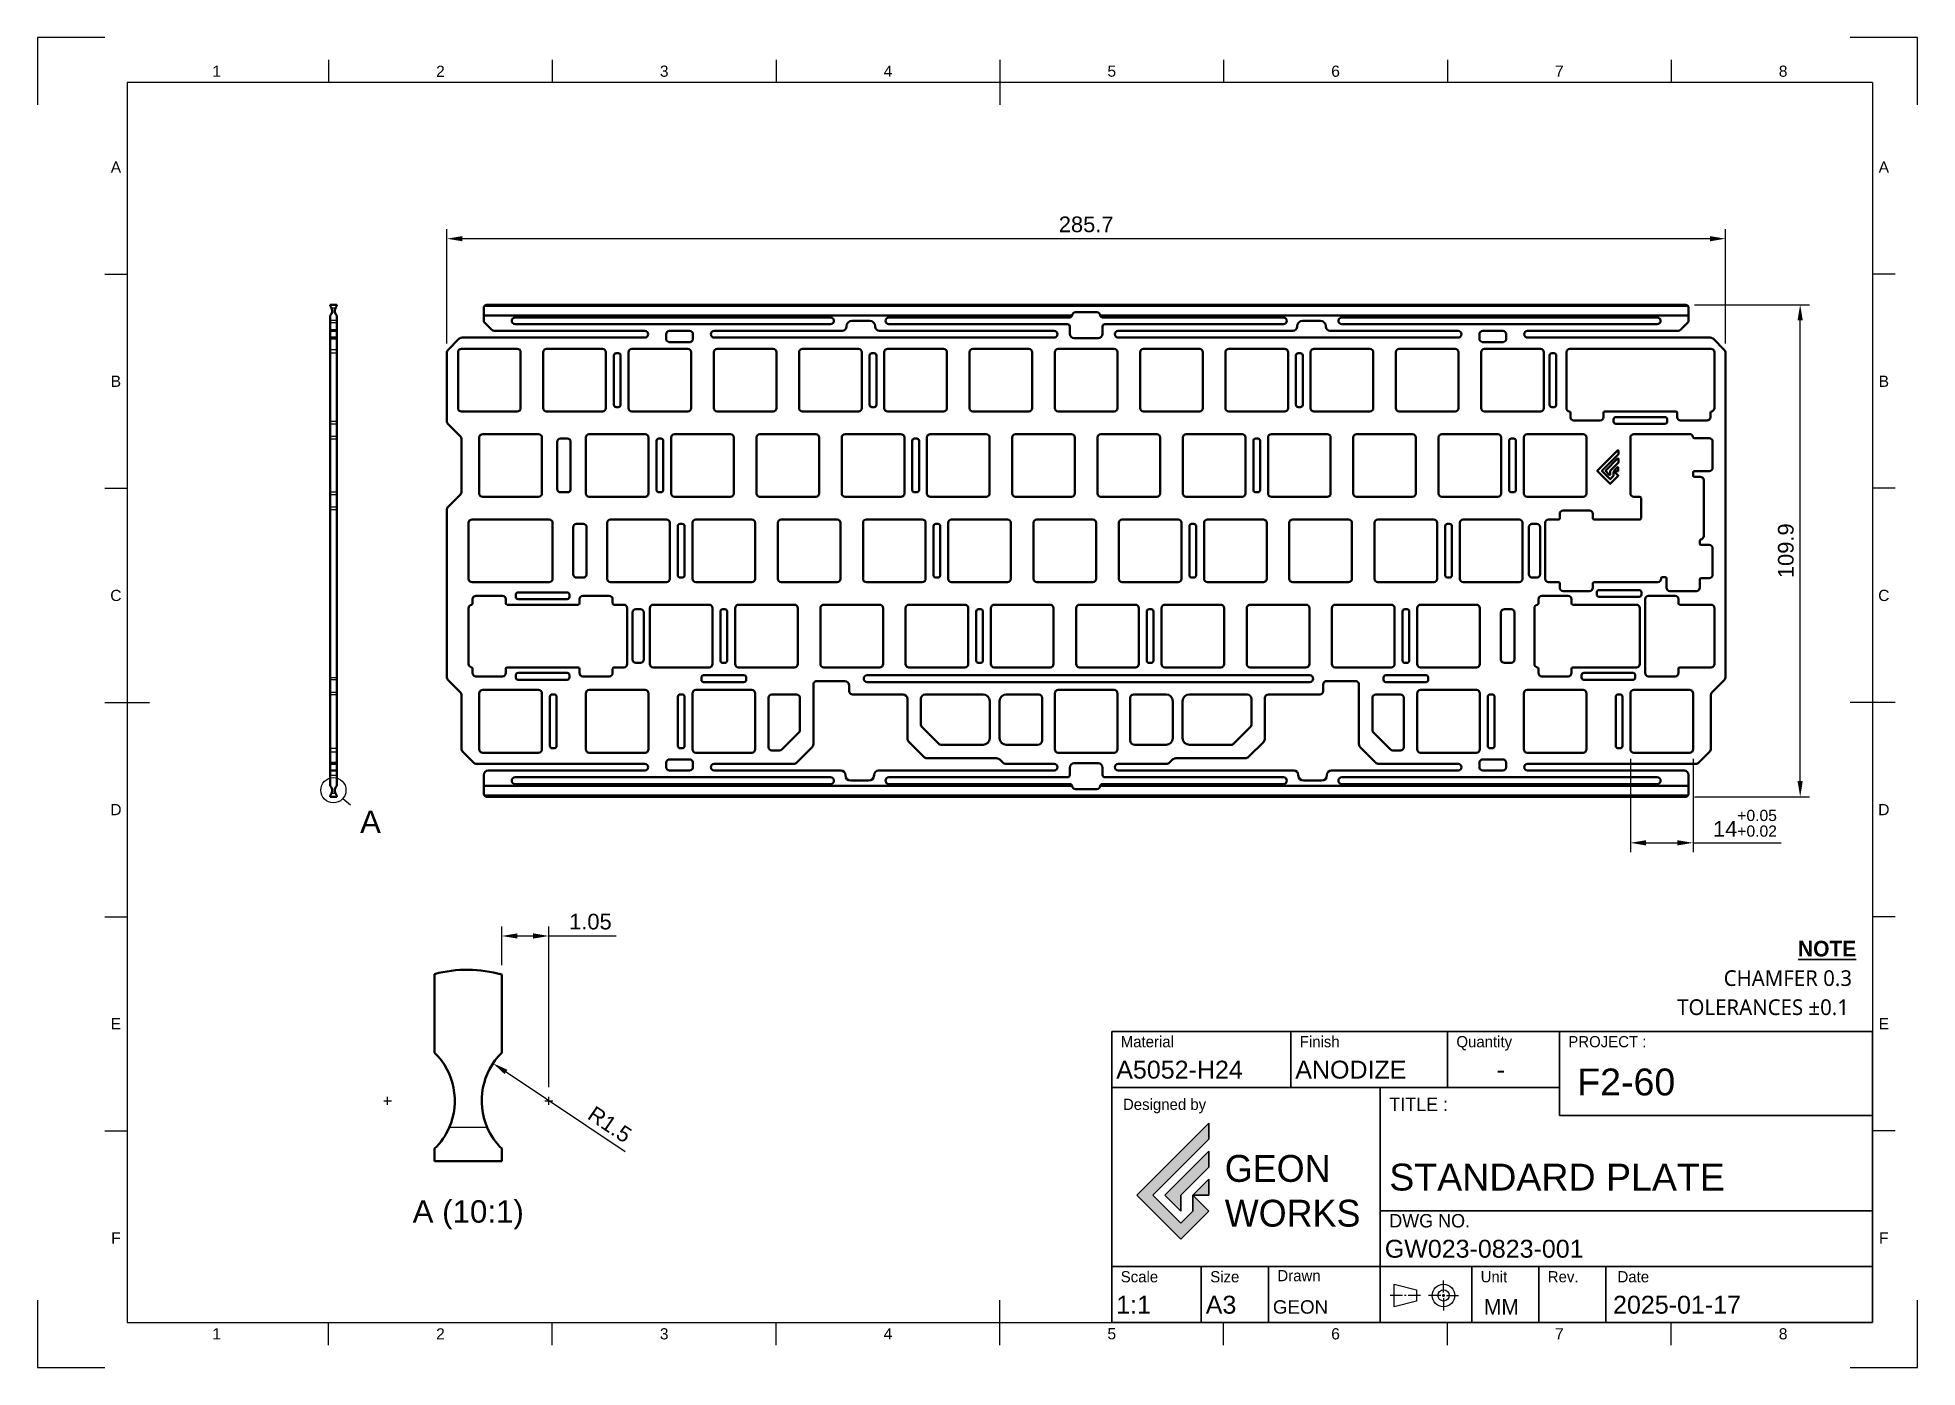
# Model space of a CAD drawing. Header units: millimetres. Extents: x 0 to 420, y 0 to 297.
import ezdxf
from ezdxf.enums import TextEntityAlignment as Align

# ---------------------------------------------------------------- set-up
doc = ezdxf.new("R2010")
doc.units = ezdxf.units.MM
doc.header["$LTSCALE"] = 0.75
doc.linetypes.add('CENTER2', pattern=[28.575, 19.05, -3.175, 3.175, -3.175])
for name, color, linetype, lineweight in [('BORDER', 7, 'Continuous', 25), ('Detail Boundary', 7, 'Continuous', 25), ('FD_Dimensions', 7, 'Continuous', 25), ('Smart Centers', 7, 'CENTER2', 25), ('TITLEBLOCK', 7, 'Continuous', 35), ('View Labels', 7, 'Continuous', 25), ('Visible', 7, 'Continuous', 50), ('Visible Narrow', 7, 'Continuous', 25)]:
    doc.layers.add(name, color=color, linetype=linetype, lineweight=lineweight)
doc.layers.add('SLD-0', color=7, linetype='Continuous')
doc.styles.add('FusionTitle', font='arial.ttf')
doc.styles.add('MtXpl___1', font='malgun.ttf')
doc.styles.add('MtXpl_Century_Gothic', font='GOTHIC.TTF')
doc.styles.add('MtXpl_OCR-A_BT', font='')
doc.styles.add('MtXpl_OCR-A_BT_1', font='')
doc.styles.get("Standard").update_dxf_attribs({"font": 'arial.ttf'})
doc.styles.get('MtXpl_OCR-A_BT').set_extended_font_data('OCR-A BT')
doc.styles.get('MtXpl_OCR-A_BT_1').set_extended_font_data('OCR-A BT', bold=True)
doc.dimstyles.new('Dim-ISO-25', dxfattribs={"dimtxt": 3.5, "dimasz": 3.5, "dimexe": 2.1, "dimexo": 2.1, "dimgap": 1.4, "dimtad": 1, "dimdsep": 46, "dimtxsty": 'Standard', "dimcen": 0, "dimazin": 2, "dimtp": 0.1, "dimtm": 0.1, "dimtfac": 0.714286, "dimtmove": 0, "dimatfit": 3, "dimfxl": 1, "dimarcsym": 0})

msp = doc.modelspace()

# ---------------------------------------------------------------- texts
at = {"layer": 'Detail Boundary', "insert": (74.378, 121.858), "char_height": 5, "attachment_point": 5}
msp.add_mtext('A', dxfattribs=at)
at = {"layer": 'View Labels', "insert": (96.213, 30.821), "char_height": 5, "width": 27.10437, "attachment_point": 8}
msp.add_mtext('A (10:1)', dxfattribs=at)

# ---------------------------------------------------------------- blocks, each defined once
blk = doc.blocks.new('ISO_A3_SHEET')
at = {"layer": 'BORDER'}
for p, q in [((65, 292), (65, 287)), ((115, 292), (115, 287)), ((165, 292), (165, 287)), ((215, 292), (215, 282)), ((265, 292), (265, 287)), ((315, 292), (315, 287)), ((365, 292), (365, 287)), ((410, 287), (20, 287)), ((20, 287), (20, 10)), ((410, 287), (410, 10)), ((15, 244.16666), (20, 244.16666)), ((415, 244.16666), (410, 244.16666)), ((15, 196.33333), (20, 196.33333)), ((415, 196.33333), (410, 196.33333)), ((15, 148.5), (25, 148.5)), ((415, 148.5), (405, 148.5)), ((15, 100.66667), (20, 100.66667)), ((415, 100.66667), (410, 100.66667)), ((15, 52.83334), (20, 52.83334)), ((415, 52.83334), (410, 52.83334)), ((215, 5), (215, 15)), ((20, 10), (410, 10)), ((65, 5), (65, 10)), ((115, 5), (115, 10)), ((165, 5), (165, 10)), ((265, 5), (265, 10)), ((315, 5), (315, 10)), ((365, 5), (365, 10))]:
    blk.add_line(p, q, dxfattribs=at)
at = {"layer": 'Defpoints'}
for p, q in [((15, 297), (0, 297)), ((0, 297), (0, 282)), ((420, 297), (405, 297)), ((420, 282), (420, 297)), ((0, 15), (0, 0)), ((420, 0), (420, 15)), ((0, 0), (15, 0)), ((405, 0), (420, 0))]:
    blk.add_line(p, q, dxfattribs=at)
at = {"layer": 'BORDER', "style": 'FusionTitle'}
for s, p in [('1', (40, 289.5)), ('2', (90, 289.5)), ('3', (140, 289.5)), ('4', (190, 289.5)), ('5', (240, 289.5)), ('6', (290, 289.5)), ('7', (340, 289.5)), ('8', (390, 289.5)), ('A', (17.5, 268.08333)), ('A', (412.5, 268.08333)), ('B', (17.5, 220.25)), ('B', (412.5, 220.25)), ('C', (17.5, 172.41667)), ('C', (412.5, 172.41667)), ('D', (17.5, 124.58334)), ('D', (412.5, 124.58334)), ('E', (17.5, 76.75001)), ('E', (412.5, 76.75001)), ('F', (17.5, 28.91668)), ('F', (412.5, 28.91668)), ('1', (40, 7.5)), ('2', (90, 7.5)), ('3', (140, 7.5)), ('4', (190, 7.5)), ('5', (240, 7.5)), ('6', (290, 7.5)), ('7', (340, 7.5)), ('8', (390, 7.5))]:
    blk.add_text(s, height=2.5, dxfattribs=at).set_placement(p, align=Align.MIDDLE)
blk = doc.blocks.new('TITLEGW')
h = blk.add_hatch(color=256)
h.dxf.hatch_style = 1
h.paths.add_polyline_path([(-148.32, 40.97), (-148.32, 44.55), (-164.4, 28.46), (-154.57, 18.63), (-148.32, 24.89), (-151.89, 28.46), (-151.89, 24.89), (-154.57, 22.21), (-160.83, 28.46)])
h.paths.add_polyline_path([(-148.32, 34.72), (-148.32, 38.29), (-158.15, 28.46), (-154.57, 24.89), (-154.57, 28.46)], flags=17)
h.paths.add_polyline_path([(-148.32, 32.04), (-151.89, 28.46), (-148.32, 28.46)], flags=16)
for p, q in [((-170, 0), (-170, 65)), ((-170, 65), (0, 65)), ((-130, 65), (-130, 52.5)), ((-95, 65), (-95, 52.5)), ((-70, 46.25), (-70, 65)), ((0, 0), (0, 65)), ((-110, 52.5), (-170, 52.5)), ((-110, 0), (-110, 52.5)), ((-110, 52.5), (-70, 52.5)), ((-70, 46.25), (0, 46.25)), ((-148.32, 44.55), (-164.4, 28.46)), ((-148.32, 44.55), (-148.32, 40.97)), ((-148.32, 40.97), (-160.83, 28.46)), ((-148.32, 38.29), (-158.15, 28.46)), ((-148.32, 38.29), (-148.32, 34.72)), ((-148.32, 34.72), (-154.57, 28.46)), ((-148.32, 32.04), (-151.89, 28.46)), ((-148.32, 32.04), (-148.32, 28.46)), ((-164.4, 28.46), (-154.57, 18.63)), ((-160.83, 28.46), (-154.57, 22.21)), ((-158.15, 28.46), (-154.57, 24.89)), ((-154.57, 24.89), (-154.57, 28.46)), ((-151.89, 28.46), (-148.32, 24.89)), ((-151.89, 28.46), (-151.89, 24.89)), ((-151.89, 28.46), (-148.32, 28.46)), ((-148.32, 24.89), (-154.57, 18.63)), ((-151.89, 24.89), (-154.57, 22.21)), ((-110, 25), (0, 25)), ((-170, 12.5), (0, 12.5)), ((-150, 12.5), (-150, 0)), ((-135, 12.5), (-135, 0)), ((-89.58, 0), (-89.58, 12.5)), ((-74.58, 0), (-74.58, 12.5)), ((-59.58, 0), (-59.58, 12.5)), ((-95.57, 6.07), (-96.17, 6.07)), ((-95.87, 5.77), (-95.87, 6.37)), ((0, 0), (-170, 0))]:
    blk.add_line(p, q)
at = {"layer": 'SLD-0'}
for p, q in [((-106.93, 3.55), (-106.93, 8.59)), ((-106.93, 8.59), (-101.89, 7.33)), ((-95.87, 6.7), (-95.87, 9.44)), ((-105.04, 6.07), (-107.77, 6.07)), ((-101.89, 4.81), (-106.93, 3.55)), ((-104.2, 6.07), (-104.62, 6.07)), ((-101.05, 6.07), (-103.78, 6.07)), ((-101.89, 7.33), (-101.89, 4.81)), ((-96.5, 6.07), (-99.24, 6.07)), ((-95.87, 5.44), (-95.87, 2.71)), ((-95.24, 6.07), (-92.51, 6.07)), ((-95.24, 6.07), (-92.51, 6.07))]:
    blk.add_line(p, q, dxfattribs=at)
for radius in [2.52, 1.26]:
    blk.add_circle((-95.87, 6.07), radius, dxfattribs=at)
for s, height, style, p in [('%%UNOTE', 3.5, 'MtXpl_OCR-A_BT_1', (-16.67, 81.78)), ('CHAMFER 0.3', 3.5, 'MtXpl___1', (-33.28, 75.19)), ('TOLERANCES ±0.1', 3.5, 'MtXpl___1', (-43.68, 68.7)), ('Material', 2.5, 'MtXpl_OCR-A_BT', (-168, 61.5)), ('Finish', 2.5, 'MtXpl_OCR-A_BT', (-128, 61.5)), ('Quantity', 2.5, 'MtXpl_OCR-A_BT', (-93, 61.5)), ('PROJECT :', 2.5, 'MtXpl_OCR-A_BT', (-68, 61.5)), ('Designed by', 2.5, 'MtXpl_OCR-A_BT', (-167.5, 47.5)), ('TITLE :', 3, 'MtXpl_OCR-A_BT', (-108, 47.25)), ('DWG NO.', 3, 'MtXpl_OCR-A_BT', (-108, 21.25)), ('Scale', 2.5, 'MtXpl_OCR-A_BT', (-168, 9)), ('Size', 2.5, 'MtXpl_OCR-A_BT', (-148, 9)), ('Drawn', 2.5, 'MtXpl_OCR-A_BT', (-133, 9.25)), ('Unit', 2.5, 'MtXpl_OCR-A_BT', (-87.58, 9)), ('Rev.', 2.5, 'MtXpl_OCR-A_BT', (-72.58, 9)), ('Date', 2.5, 'MtXpl_OCR-A_BT', (-57, 9)), ('MM', 3.5, 'MtXpl_Century_Gothic', (-86.85, 1.75))]:
    blk.add_text(s, height=height, dxfattribs=dict(style=style)).set_placement(p)
at = {"insert": (-144.75, 37.44), "char_height": 6, "attachment_point": 1}
blk.add_mtext_dynamic_manual_height_columns('{\\fa Astro Space|b0|i0|c0|p2;GEON^JWORKS}', width=29.3157, gutter_width=12.5, heights=[0], dxfattribs=at)
for tag, p, height in [("MAT'L", (-169, 54.5), 4), ('FINISH', (-129, 54.5), 4), ('QUANTITY', (-84, 54.5), 4), ('PROJECT', (-66, 50.75), 6), ('TITLE_1', (-108, 29.5), 6), ('DWG_NO', (-109, 14.5), 4), ('SCALE', (-169, 2), 4), ('SIZE', (-149, 2), 4), ('DRAWN', (-134, 2), 3), ('CREATED_DATE', (-58, 2), 4)]:
    blk.add_attdef(tag, p, '', height=height)
blk = doc.blocks.new('*U6')
at = {"layer": 'Smart Centers', "color": 0, "linetype": 'Continuous', "ltscale": 0.75, "transparency": 16777216}
for p, q in [((-0.89, 0), (0.89, 0)), ((0, -0.89), (0, 0.89))]:
    blk.add_line(p, q, dxfattribs=at)
blk = doc.blocks.new('*U7')
at = {"layer": 'Smart Centers', "color": 0, "linetype": 'Continuous', "ltscale": 0.75, "transparency": 16777216}
for p, q in [((-0.89, 0), (0.89, 0)), ((0, -0.89), (0, 0.89))]:
    blk.add_line(p, q, dxfattribs=at)
blk = doc.blocks.new('*D14')
at = {"layer": 'Defpoints', "color": 0, "transparency": 16777216}
for p in [(114.21, 96.35), (103.71, 87.74), (114.21, 60.46)]:
    blk.add_point(p, dxfattribs=at)
at = {"layer": 'FD_Dimensions', "color": 0, "lineweight": -2, "transparency": 16777216}
for p, q in [((103.71, 89.84), (103.71, 98.45)), ((114.21, 62.56), (114.21, 98.45)), ((107.21, 96.35), (110.71, 96.35)), ((114.21, 96.35), (129.3, 96.35))]:
    blk.add_line(p, q, dxfattribs=at)
at = {"layer": 'FD_Dimensions', "color": 0, "transparency": 16777216}
for points in [[(107.21, 96.94), (107.21, 95.77), (103.71, 96.35)], [(110.71, 96.94), (110.71, 95.77), (114.21, 96.35)]]:
    blk.add_solid(points, dxfattribs=at)
at = {"layer": 'FD_Dimensions', "color": 0, "transparency": 16777216, "insert": (123.51, 99.54), "char_height": 3.5, "attachment_point": 5}
blk.add_mtext('1.05', dxfattribs=at)
blk = doc.blocks.new('*D15')
at = {"layer": 'Defpoints', "color": 0, "transparency": 16777216}
for p in [(114.21, 59.57), (126.67, 51.21)]:
    blk.add_point(p, dxfattribs=at)
at = {"layer": 'FD_Dimensions', "color": 0, "lineweight": -2, "transparency": 16777216}
blk.add_line((131.28, 48.12), (104.66, 65.97), dxfattribs=at)
at = {"layer": 'FD_Dimensions', "color": 0, "transparency": 16777216}
blk.add_solid([(104.99, 66.46), (104.34, 65.49), (101.76, 67.92)], dxfattribs=at)
at = {"layer": 'FD_Dimensions', "color": 0, "transparency": 16777216, "insert": (127.85, 54.26), "char_height": 3.5, "attachment_point": 5, "rotation": 326.1473}
blk.add_mtext('R1.5', dxfattribs=at)
blk = doc.blocks.new('*D16')
at = {"layer": 'Defpoints', "color": 0, "transparency": 16777216}
for p in [(355.87, 138.04), (369.87, 138.04), (369.87, 117.16)]:
    blk.add_point(p, dxfattribs=at)
at = {"layer": 'FD_Dimensions', "color": 0, "lineweight": -2, "transparency": 16777216}
for p, q in [((355.87, 135.94), (355.87, 115.06)), ((369.87, 135.94), (369.87, 115.06)), ((359.37, 117.16), (366.37, 117.16)), ((369.87, 117.16), (389.58, 117.16))]:
    blk.add_line(p, q, dxfattribs=at)
at = {"layer": 'FD_Dimensions', "color": 0, "transparency": 16777216}
for points in [[(359.37, 117.74), (359.37, 116.57), (355.87, 117.16)], [(366.37, 117.74), (366.37, 116.57), (369.87, 117.16)]]:
    blk.add_solid(points, dxfattribs=at)
at = {"layer": 'FD_Dimensions', "color": 0, "transparency": 16777216, "insert": (381.47, 121.53), "char_height": 3.5, "attachment_point": 5}
blk.add_mtext('14{\\H0.71429x;\\S+0.05^ +0.02;}', dxfattribs=at)
blk = doc.blocks.new('*D17')
at = {"layer": 'Defpoints', "color": 0, "transparency": 16777216}
for p in [(368.13, 237.34), (393.81, 237.34), (368.13, 127.44)]:
    blk.add_point(p, dxfattribs=at)
at = {"layer": 'FD_Dimensions', "color": 0, "lineweight": -2, "transparency": 16777216}
for p, q in [((370.23, 237.34), (395.91, 237.34)), ((393.81, 130.94), (393.81, 233.84)), ((370.23, 127.44), (395.91, 127.44))]:
    blk.add_line(p, q, dxfattribs=at)
at = {"layer": 'FD_Dimensions', "color": 0, "transparency": 16777216}
for points in [[(393.22, 233.84), (394.39, 233.84), (393.81, 237.34)], [(393.22, 130.94), (394.39, 130.94), (393.81, 127.44)]]:
    blk.add_solid(points, dxfattribs=at)
at = {"layer": 'FD_Dimensions', "color": 0, "transparency": 16777216, "insert": (390.62, 182.39), "char_height": 3.5, "attachment_point": 5, "rotation": 90}
blk.add_mtext('109.9', dxfattribs=at)
blk = doc.blocks.new('*D18')
at = {"layer": 'Defpoints', "color": 0, "transparency": 16777216}
for p in [(91.43, 252.09), (91.43, 226.58), (377.13, 226.58)]:
    blk.add_point(p, dxfattribs=at)
at = {"layer": 'FD_Dimensions', "color": 0, "lineweight": -2, "transparency": 16777216}
for p, q in [((91.43, 228.68), (91.43, 254.19)), ((373.63, 252.09), (94.93, 252.09)), ((377.13, 228.68), (377.13, 254.19))]:
    blk.add_line(p, q, dxfattribs=at)
at = {"layer": 'FD_Dimensions', "color": 0, "transparency": 16777216}
for points in [[(94.93, 252.67), (94.93, 251.5), (91.43, 252.09)], [(373.63, 252.67), (373.63, 251.5), (377.13, 252.09)]]:
    blk.add_solid(points, dxfattribs=at)
at = {"layer": 'FD_Dimensions', "color": 0, "transparency": 16777216, "insert": (234.28, 255.27), "char_height": 3.5, "attachment_point": 5}
blk.add_mtext('285.7', dxfattribs=at)

# ---------------------------------------------------------------- dimensions: what is measured, and where the dimension line sits
at = {"layer": 'FD_Dimensions'}
for base, p1, p2, angle, override, picture, middle in [((91.431, 252.087), (377.131, 226.579), (91.431, 226.579), 180, {"dimlfac": 1, "dimclrd": 0, "dimclre": 0}, '*D18', (234.281, 255.274)), ((393.807, 237.343), (368.131, 127.443), (368.131, 237.343), 270, {"dimlfac": 1, "dimclrd": 0, "dimclre": 0}, '*D17', (390.62, 182.393)), ((369.868, 117.158), (355.868, 138.043), (369.868, 138.043), 180, {"dimgap": 1.4, "dimlfac": 1, "dimclrd": 0, "dimclre": 0, "dimtol": 1, "dimlim": 0, "dimtp": 0.05, "dimtm": -0.02}, '*D16', (381.473, 121.527))]:
    dim = msp.add_linear_dim(base=base, p1=p1, p2=p2, angle=angle, dimstyle='Dim-ISO-25', override=override, dxfattribs=at)
    dim.commit()
    dim.dimension.update_dxf_attribs({"geometry": picture, "text_midpoint": middle})
dim = msp.add_linear_dim(base=(114.213, 96.354), p1=(103.713, 87.736), p2=(114.213, 60.459), dimstyle='Dim-ISO-25', override={"dimlfac": 0.1, "dimclrd": 0, "dimclre": 0}, dxfattribs=at)
dim.commit()
dim.dimension.update_dxf_attribs({"geometry": '*D14', "text_midpoint": (123.507, 99.541)})
dim = msp.add_radius_dim(center=(114.213, 59.566), mpoint=(126.67, 51.21), dimstyle='Dim-ISO-25', override={"dimlfac": 0.1, "dimse1": 1, "dimclrd": 0, "dimclre": 0}, dxfattribs=at)
dim.commit()
dim.dimension.update_dxf_attribs({"geometry": '*D15', "text_midpoint": (126.071, 51.612), "dimtype": 164})

# ---------------------------------------------------------------- linework, layer by layer
at = {"layer": 'Detail Boundary'}
msp.add_line((68.235, 127.083), (69.909, 125.659), dxfattribs=at)
msp.add_circle((66.092, 128.905), 2.813, dxfattribs=at)
at = {"layer": 'Visible', "extrusion": (1, -2.22045e-16, 2.96701e-13)}
for p, q in [((66.863, 237.343), (65.363, 237.343)), ((65.363, 237.343), (65.363, 237.064)), ((66.863, 237.064), (66.863, 237.343)), ((65.363, 233.824), (65.363, 234.922)), ((65.363, 233.824), (65.363, 233.294)), ((65.363, 231.713), (65.363, 233.294)), ((65.363, 231.713), (65.363, 231.493)), ((65.363, 231.493), (65.363, 229.993)), ((65.363, 231.493), (66.863, 231.493)), ((66.863, 234.922), (66.863, 233.824)), ((66.863, 233.294), (66.863, 233.824)), ((66.863, 233.294), (66.863, 231.713)), ((66.863, 231.493), (66.863, 231.713)), ((66.863, 229.993), (66.863, 231.493)), ((65.363, 229.7), (65.363, 229.993)), ((66.863, 229.993), (65.363, 229.993)), ((65.363, 229.7), (65.363, 227.286)), ((65.363, 226.579), (65.363, 227.286)), ((66.863, 229.993), (66.863, 229.7)), ((66.863, 227.286), (66.863, 229.7)), ((66.863, 227.286), (66.863, 226.579)), ((65.363, 211.266), (65.363, 226.579)), ((66.863, 226.579), (66.863, 211.266)), ((65.363, 210.736), (65.363, 211.266)), ((65.363, 207.913), (65.363, 210.736)), ((66.863, 211.266), (66.863, 210.736)), ((66.863, 207.913), (66.863, 210.736)), ((65.363, 207.913), (65.363, 207.382)), ((65.363, 195.504), (65.363, 207.382)), ((66.863, 207.382), (66.863, 207.913)), ((66.863, 207.382), (66.863, 195.504)), ((65.363, 195.504), (65.363, 194.973)), ((65.363, 192.15), (65.363, 194.973)), ((66.863, 194.973), (66.863, 195.504)), ((66.863, 194.973), (66.863, 192.15)), ((65.363, 191.62), (65.363, 192.15)), ((65.363, 154.116), (65.363, 191.62)), ((66.863, 192.15), (66.863, 191.62)), ((66.863, 191.62), (66.863, 154.116)), ((65.363, 154.116), (65.363, 153.586)), ((65.363, 150.763), (65.363, 153.586)), ((66.863, 153.586), (66.863, 154.116)), ((66.863, 153.586), (66.863, 150.763)), ((65.363, 150.232), (65.363, 150.763)), ((65.363, 138.207), (65.363, 150.232)), ((66.863, 150.763), (66.863, 150.232)), ((66.863, 150.232), (66.863, 138.207)), ((65.363, 137.5), (65.363, 138.207)), ((65.363, 137.5), (65.363, 135.086)), ((65.363, 134.793), (65.363, 135.086)), ((65.363, 133.293), (65.363, 134.793)), ((65.363, 134.793), (66.863, 134.793)), ((66.863, 138.207), (66.863, 137.5)), ((66.863, 135.086), (66.863, 137.5)), ((66.863, 135.086), (66.863, 134.793)), ((66.863, 134.793), (66.863, 133.293)), ((65.363, 132.293), (65.363, 133.293)), ((66.863, 133.293), (65.363, 133.293)), ((65.363, 129.864), (65.363, 132.293)), ((66.863, 133.293), (66.863, 132.293)), ((66.863, 132.293), (66.863, 129.864)), ((65.363, 127.722), (65.363, 127.443)), ((66.863, 127.443), (65.363, 127.443)), ((66.863, 127.443), (66.863, 127.722)), ((88.713, 70.278), (88.713, 87.854)), ((103.713, 87.736), (103.713, 70.278)), ((88.713, 48.854), (88.713, 46.066)), ((103.713, 46.066), (103.713, 48.854)), ((103.713, 46.066), (88.713, 46.066))]:
    msp.add_line(p, q, dxfattribs=at)
at = {"layer": 'Visible'}
for p, q in [((99.681, 236.593), (99.681, 234.922)), ((368.714, 237.064), (99.847, 237.064)), ((234.281, 237.343), (100.431, 237.343)), ((231.881, 235.643), (236.681, 235.643)), ((368.131, 237.343), (234.281, 237.343)), ((368.881, 234.922), (368.881, 236.593)), ((99.681, 234.922), (231.13, 234.922)), ((99.681, 234.922), (99.681, 233.824)), ((99.9, 233.294), (101.482, 231.713)), ((135.681, 231.493), (102.012, 231.493)), ((177.181, 234.493), (106.681, 234.493)), ((106.681, 232.993), (177.181, 232.993)), ((145.681, 231.493), (141.181, 231.493)), ((151.181, 231.493), (179.731, 231.493)), ((180.731, 232.493), (180.731, 232.543)), ((181.931, 233.743), (185.931, 233.743)), ((187.131, 232.543), (187.131, 232.493)), ((188.131, 231.493), (227.121, 231.493)), ((190.181, 234.493), (230.635, 234.493)), ((190.181, 232.993), (230.131, 232.993)), ((230.631, 230.843), (230.631, 232.493)), ((237.432, 234.922), (368.881, 234.922)), ((237.927, 234.493), (278.381, 234.493)), ((237.931, 232.493), (237.931, 230.843)), ((278.381, 232.993), (238.431, 232.993)), ((280.431, 231.493), (241.44, 231.493)), ((281.431, 232.493), (281.431, 232.543)), ((282.631, 233.743), (286.631, 233.743)), ((287.831, 232.543), (287.831, 232.493)), ((317.381, 231.493), (288.831, 231.493)), ((291.381, 234.493), (361.881, 234.493)), ((361.881, 232.993), (291.381, 232.993)), ((322.881, 231.493), (327.381, 231.493)), ((332.881, 231.493), (366.549, 231.493)), ((367.08, 231.713), (368.661, 233.294)), ((368.881, 233.824), (368.881, 234.922)), ((91.724, 227.286), (94.138, 229.7)), ((94.681, 227.493), (107.181, 227.493)), ((94.845, 229.993), (135.681, 229.993)), ((113.731, 227.493), (126.231, 227.493)), ((132.781, 227.493), (145.281, 227.493)), ((140.431, 230.743), (140.431, 229.743)), ((141.044, 229.006), (145.817, 229.006)), ((146.431, 229.743), (146.431, 230.743)), ((151.181, 229.993), (227.121, 229.993)), ((151.831, 227.493), (164.331, 227.493)), ((170.881, 227.493), (183.381, 227.493)), ((189.931, 227.493), (202.431, 227.493)), ((208.981, 227.493), (221.481, 227.493)), ((228.031, 227.493), (240.531, 227.493)), ((236.931, 229.843), (231.631, 229.843)), ((317.381, 229.993), (241.44, 229.993)), ((247.081, 227.493), (259.581, 227.493)), ((266.131, 227.493), (278.631, 227.493)), ((285.181, 227.493), (297.681, 227.493)), ((304.231, 227.493), (316.731, 227.493)), ((322.131, 229.743), (322.131, 230.743)), ((322.744, 229.006), (327.517, 229.006)), ((323.281, 227.493), (335.781, 227.493)), ((328.131, 230.743), (328.131, 229.743)), ((373.717, 229.993), (332.881, 229.993)), ((342.331, 227.493), (373.881, 227.493)), ((374.424, 229.7), (376.838, 227.286)), ((91.431, 226.579), (91.431, 211.266)), ((93.931, 214.243), (93.931, 226.743)), ((107.931, 226.743), (107.931, 214.243)), ((112.981, 214.243), (112.981, 226.743)), ((126.981, 214.243), (126.981, 226.743)), ((128.756, 214.993), (128.756, 225.993)), ((129.256, 226.493), (129.756, 226.493)), ((130.256, 225.993), (130.256, 214.993)), ((132.031, 214.243), (132.031, 226.743)), ((146.031, 226.743), (146.031, 214.243)), ((151.081, 214.243), (151.081, 226.743)), ((165.081, 226.743), (165.081, 214.243)), ((170.131, 214.243), (170.131, 226.743)), ((184.131, 226.743), (184.131, 214.243)), ((185.906, 214.993), (185.906, 225.993)), ((186.406, 226.493), (186.906, 226.493)), ((187.406, 225.993), (187.406, 214.993)), ((189.181, 214.243), (189.181, 226.743)), ((203.181, 226.743), (203.181, 214.243)), ((208.231, 214.243), (208.231, 226.743)), ((222.231, 226.743), (222.231, 214.243)), ((227.281, 214.243), (227.281, 226.743)), ((241.281, 226.743), (241.281, 214.243)), ((246.331, 214.243), (246.331, 226.743)), ((260.331, 226.743), (260.331, 214.243)), ((265.381, 214.243), (265.381, 226.743)), ((279.381, 226.743), (279.381, 214.243)), ((281.156, 214.993), (281.156, 225.993)), ((281.656, 226.493), (282.156, 226.493)), ((282.656, 225.993), (282.656, 214.993)), ((284.431, 214.243), (284.431, 226.743)), ((298.431, 226.743), (298.431, 214.243)), ((303.481, 214.243), (303.481, 226.743)), ((317.481, 226.743), (317.481, 214.243)), ((322.531, 214.243), (322.531, 226.743)), ((336.531, 226.743), (336.531, 214.243)), ((337.806, 214.993), (337.806, 225.993)), ((338.306, 226.493), (338.806, 226.493)), ((339.306, 225.993), (339.306, 214.993)), ((341.581, 214.243), (341.581, 226.743)), ((374.631, 226.743), (374.631, 214.243)), ((377.131, 226.579), (377.131, 154.117)), ((129.756, 214.493), (129.256, 214.493)), ((186.906, 214.493), (186.406, 214.493)), ((282.156, 214.493), (281.656, 214.493)), ((338.806, 214.493), (338.306, 214.493)), ((94.474, 207.913), (91.65, 210.736)), ((107.181, 213.493), (94.681, 213.493)), ((126.231, 213.493), (113.731, 213.493)), ((145.281, 213.493), (132.781, 213.493)), ((164.331, 213.493), (151.831, 213.493)), ((183.381, 213.493), (170.881, 213.493)), ((202.431, 213.493), (189.931, 213.493)), ((221.481, 213.493), (208.981, 213.493)), ((240.531, 213.493), (228.031, 213.493)), ((259.581, 213.493), (247.081, 213.493)), ((278.631, 213.493), (266.131, 213.493)), ((297.681, 213.493), (285.181, 213.493)), ((316.731, 213.493), (304.231, 213.493)), ((335.781, 213.493), (323.281, 213.493)), ((342.468, 212.243), (342.468, 213.206)), ((349.118, 211.493), (343.218, 211.493)), ((349.868, 213.193), (349.868, 212.243)), ((366.044, 213.493), (350.168, 213.493)), ((352.106, 211.245), (352.106, 211.743)), ((352.606, 212.243), (363.606, 212.243)), ((363.606, 210.743), (352.606, 210.745)), ((364.106, 211.743), (364.106, 211.243)), ((366.344, 212.243), (366.344, 213.193)), ((372.994, 211.493), (367.094, 211.493)), ((373.744, 213.206), (373.744, 212.243)), ((94.693, 207.382), (94.693, 195.504)), ((98.693, 195.193), (98.693, 207.693)), ((99.443, 208.443), (111.943, 208.443)), ((112.693, 207.693), (112.693, 195.193)), ((116.099, 196.193), (116.099, 206.693)), ((116.849, 207.443), (118.349, 207.443)), ((119.099, 206.693), (119.099, 196.193)), ((122.506, 195.193), (122.506, 207.693)), ((123.256, 208.443), (135.756, 208.443)), ((136.506, 207.693), (136.506, 195.193)), ((138.281, 195.943), (138.281, 206.943)), ((138.781, 207.443), (139.281, 207.443)), ((139.781, 206.943), (139.781, 195.943)), ((141.556, 195.193), (141.556, 207.693)), ((142.306, 208.443), (154.806, 208.443)), ((155.556, 207.693), (155.556, 195.193)), ((160.606, 195.193), (160.606, 207.693)), ((161.356, 208.443), (173.856, 208.443)), ((174.606, 207.693), (174.606, 195.193)), ((179.656, 195.193), (179.656, 207.693)), ((180.406, 208.443), (192.906, 208.443)), ((193.656, 207.693), (193.656, 195.193)), ((195.431, 195.943), (195.431, 206.943)), ((195.931, 207.443), (196.431, 207.443)), ((196.931, 206.943), (196.931, 195.943)), ((198.706, 195.193), (198.706, 207.693)), ((199.456, 208.443), (211.956, 208.443)), ((212.706, 207.693), (212.706, 195.193)), ((217.756, 195.193), (217.756, 207.693)), ((218.506, 208.443), (231.006, 208.443)), ((231.756, 207.693), (231.756, 195.193)), ((236.806, 195.193), (236.806, 207.693)), ((237.556, 208.443), (250.056, 208.443)), ((250.806, 207.693), (250.806, 195.193)), ((255.856, 195.193), (255.856, 207.693)), ((256.606, 208.443), (269.106, 208.443)), ((269.856, 207.693), (269.856, 195.193)), ((271.631, 195.943), (271.631, 206.943)), ((272.131, 207.443), (272.631, 207.443)), ((273.131, 206.943), (273.131, 195.943)), ((274.906, 195.193), (274.906, 207.693)), ((275.656, 208.443), (288.156, 208.443)), ((288.906, 207.693), (288.906, 195.193)), ((293.956, 195.193), (293.956, 207.693)), ((294.706, 208.443), (307.206, 208.443)), ((307.956, 207.693), (307.956, 195.193)), ((313.006, 207.693), (313.006, 195.193)), ((313.756, 208.443), (326.256, 208.443)), ((327.006, 207.693), (327.006, 195.193)), ((328.781, 195.943), (328.781, 206.943)), ((329.281, 207.443), (329.781, 207.443)), ((330.281, 206.943), (330.281, 195.943)), ((332.056, 195.193), (332.056, 207.693)), ((332.806, 208.443), (345.306, 208.443)), ((346.056, 207.693), (346.056, 195.193)), ((355.868, 195.193), (355.868, 207.693)), ((356.618, 208.443), (369.118, 208.443)), ((370.155, 207.556), (373.499, 207.556)), ((374.249, 206.806), (374.249, 200.906)), ((348.494, 200.295), (353.022, 204.816)), ((353.164, 203.897), (349.555, 200.295)), ((350.352, 200.295), (353.022, 202.965)), ((353.163, 202.046), (351.364, 200.254)), ((353.193, 204.746), (353.193, 203.968)), ((353.193, 202.895), (353.193, 202.117)), ((351.264, 197.377), (348.494, 200.154)), ((349.555, 200.154), (351.264, 198.437)), ((351.164, 199.336), (350.352, 200.154)), ((351.335, 200.183), (351.335, 199.406)), ((351.406, 198.437), (352.103, 199.135)), ((353.122, 199.093), (351.406, 197.377)), ((352.132, 199.205), (352.132, 199.983)), ((352.254, 200.345), (352.972, 201.059)), ((352.303, 200.054), (353.122, 199.235)), ((353.043, 200.175), (352.325, 200.175)), ((353.143, 200.988), (353.143, 200.275)), ((369.868, 199.856), (369.868, 199.218)), ((373.499, 200.156), (370.168, 200.156)), ((370.168, 198.918), (371.499, 198.918)), ((372.249, 198.168), (372.249, 185.668)), ((94.474, 194.973), (91.65, 192.15)), ((111.943, 194.443), (99.443, 194.443)), ((118.349, 195.443), (116.849, 195.443)), ((135.756, 194.443), (123.256, 194.443)), ((139.281, 195.443), (138.781, 195.443)), ((154.806, 194.443), (142.306, 194.443)), ((173.856, 194.443), (161.356, 194.443)), ((192.906, 194.443), (180.406, 194.443)), ((196.431, 195.443), (195.931, 195.443)), ((211.956, 194.443), (199.456, 194.443)), ((231.006, 194.443), (218.506, 194.443)), ((250.056, 194.443), (237.556, 194.443)), ((269.106, 194.443), (256.606, 194.443)), ((272.631, 195.443), (272.131, 195.443)), ((288.156, 194.443), (275.656, 194.443)), ((307.206, 194.443), (294.706, 194.443)), ((326.256, 194.443), (313.756, 194.443)), ((329.781, 195.443), (329.281, 195.443)), ((345.306, 194.443), (332.806, 194.443)), ((357.949, 194.443), (356.618, 194.443)), ((358.249, 189.693), (358.249, 194.143)), ((91.431, 191.62), (91.431, 154.116)), ((97.062, 189.393), (114.324, 189.393)), ((128.018, 189.393), (140.518, 189.393)), ((147.068, 189.393), (159.568, 189.393)), ((166.118, 189.393), (178.618, 189.393)), ((185.168, 189.393), (197.668, 189.393)), ((204.218, 189.393), (216.718, 189.393)), ((223.268, 189.393), (235.768, 189.393)), ((242.318, 189.393), (254.818, 189.393)), ((261.368, 189.393), (273.868, 189.393)), ((280.418, 189.393), (292.918, 189.393)), ((299.468, 189.393), (311.968, 189.393)), ((318.518, 189.393), (331.018, 189.393)), ((337.568, 189.393), (339.786, 189.393)), ((340.086, 189.693), (340.086, 190.643)), ((340.836, 191.393), (346.736, 191.393)), ((347.486, 190.643), (347.486, 189.693)), ((347.786, 189.393), (357.949, 189.393)), ((96.312, 176.143), (96.312, 188.643)), ((115.074, 188.643), (115.074, 176.143)), ((119.672, 177.143), (119.672, 187.643)), ((120.422, 188.393), (121.922, 188.393)), ((122.672, 187.643), (122.672, 177.143)), ((127.268, 176.143), (127.268, 188.643)), ((141.268, 188.643), (141.268, 176.143)), ((143.043, 176.893), (143.043, 187.893)), ((143.543, 188.393), (144.043, 188.393)), ((144.543, 187.893), (144.543, 176.893)), ((146.318, 176.143), (146.318, 188.643)), ((160.318, 188.643), (160.318, 176.143)), ((165.368, 176.143), (165.368, 188.643)), ((179.368, 188.643), (179.368, 176.143)), ((184.418, 176.143), (184.418, 188.643)), ((198.418, 188.643), (198.418, 176.143)), ((200.193, 176.893), (200.193, 187.893)), ((200.693, 188.393), (201.193, 188.393)), ((201.693, 187.893), (201.693, 176.893)), ((203.468, 176.143), (203.468, 188.643)), ((217.468, 188.643), (217.468, 176.143)), ((222.518, 176.143), (222.518, 188.643)), ((236.518, 188.643), (236.518, 176.143)), ((241.568, 176.143), (241.568, 188.643)), ((255.568, 188.643), (255.568, 176.143)), ((257.343, 176.893), (257.343, 187.893)), ((257.843, 188.393), (258.343, 188.393)), ((258.843, 187.893), (258.843, 176.893)), ((260.618, 176.143), (260.618, 188.643)), ((274.618, 188.643), (274.618, 176.143)), ((279.668, 176.143), (279.668, 188.643)), ((293.668, 188.643), (293.668, 176.143)), ((298.718, 176.143), (298.718, 188.643)), ((312.718, 188.643), (312.718, 176.143)), ((314.493, 176.893), (314.493, 187.893)), ((314.993, 188.393), (315.493, 188.393)), ((315.993, 187.893), (315.993, 176.893)), ((317.768, 176.143), (317.768, 188.643)), ((331.768, 188.643), (331.768, 176.143)), ((333.207, 177.143), (333.207, 187.643)), ((333.957, 188.393), (334.957, 188.393)), ((335.707, 187.643), (335.707, 177.143)), ((336.818, 176.143), (336.818, 188.643)), ((371.362, 184.631), (371.362, 183.98)), ((371.662, 183.68), (373.499, 183.68)), ((374.249, 182.93), (374.249, 177.03)), ((363.662, 176.48), (363.024, 176.48)), ((114.324, 175.393), (97.062, 175.393)), ((97.949, 172.343), (103.849, 172.343)), ((106.837, 172.093), (106.837, 172.593)), ((107.337, 173.093), (118.337, 173.093)), ((118.837, 172.593), (118.837, 172.093)), ((121.922, 176.393), (120.422, 176.393)), ((121.825, 172.343), (127.725, 172.343)), ((140.518, 175.393), (128.018, 175.393)), ((144.043, 176.393), (143.543, 176.393)), ((159.568, 175.393), (147.068, 175.393)), ((178.618, 175.393), (166.118, 175.393)), ((197.668, 175.393), (185.168, 175.393)), ((201.193, 176.393), (200.693, 176.393)), ((216.718, 175.393), (204.218, 175.393)), ((235.768, 175.393), (223.268, 175.393)), ((254.818, 175.393), (242.318, 175.393)), ((258.343, 176.393), (257.843, 176.393)), ((273.868, 175.393), (261.368, 175.393)), ((280.418, 175.393), (292.918, 175.393)), ((311.968, 175.393), (299.468, 175.393)), ((315.493, 176.393), (314.993, 176.393)), ((331.018, 175.393), (318.518, 175.393)), ((334.957, 176.393), (333.957, 176.393)), ((336.074, 172.343), (341.974, 172.343)), ((339.786, 175.393), (337.568, 175.393)), ((340.086, 174.143), (340.086, 175.093)), ((346.736, 173.393), (340.836, 173.393)), ((347.486, 175.093), (347.486, 174.143)), ((361.974, 175.393), (347.786, 175.393)), ((348.343, 172.618), (348.343, 173.118)), ((348.843, 173.618), (357.843, 173.618)), ((358.343, 173.118), (358.343, 172.618)), ((359.95, 172.343), (365.85, 172.343)), ((363.962, 174.143), (363.962, 176.18)), ((370.612, 173.393), (364.712, 173.393)), ((371.362, 175.98), (371.362, 174.143)), ((373.499, 176.28), (371.662, 176.28)), ((96.312, 157.093), (96.312, 169.593)), ((97.199, 170.63), (97.199, 171.593)), ((104.599, 171.593), (104.599, 170.643)), ((104.899, 170.343), (120.775, 170.343)), ((118.337, 171.593), (107.337, 171.593)), ((121.075, 170.643), (121.075, 171.593)), ((128.475, 171.593), (128.475, 170.643)), ((128.775, 170.343), (130.993, 170.343)), ((131.743, 169.593), (131.743, 157.093)), ((132.941, 158.093), (132.941, 168.593)), ((133.691, 169.343), (134.691, 169.343)), ((135.441, 168.593), (135.441, 158.093)), ((136.793, 157.093), (136.793, 169.593)), ((137.543, 170.343), (150.043, 170.343)), ((150.793, 169.593), (150.793, 157.093)), ((152.568, 157.843), (152.568, 168.843)), ((153.068, 169.343), (153.568, 169.343)), ((154.068, 168.843), (154.068, 157.843)), ((155.843, 157.093), (155.843, 169.593)), ((156.593, 170.343), (169.093, 170.343)), ((169.843, 169.593), (169.843, 157.093)), ((174.893, 157.093), (174.893, 169.593)), ((175.643, 170.343), (188.143, 170.343)), ((188.893, 157.093), (188.893, 169.593)), ((193.943, 157.093), (193.943, 169.593)), ((194.693, 170.343), (207.193, 170.343)), ((207.943, 169.593), (207.943, 157.093)), ((209.718, 157.843), (209.718, 168.843)), ((210.218, 169.343), (210.718, 169.343)), ((211.218, 168.843), (211.218, 157.843)), ((212.993, 157.093), (212.993, 169.593)), ((213.743, 170.343), (226.243, 170.343)), ((226.993, 169.593), (226.993, 157.093)), ((232.043, 157.093), (232.043, 169.593)), ((232.793, 170.343), (245.293, 170.343)), ((246.043, 169.593), (246.043, 157.093)), ((247.818, 157.843), (247.818, 168.843)), ((248.318, 169.343), (248.818, 169.343)), ((249.318, 168.843), (249.318, 157.843)), ((251.093, 157.093), (251.093, 169.593)), ((251.843, 170.343), (264.343, 170.343)), ((265.093, 169.593), (265.093, 157.093)), ((270.143, 157.093), (270.143, 169.593)), ((270.893, 170.343), (283.393, 170.343)), ((284.143, 169.593), (284.143, 157.093)), ((289.193, 157.093), (289.193, 169.593)), ((289.943, 170.343), (302.443, 170.343)), ((303.193, 169.593), (303.193, 157.093)), ((304.968, 157.843), (304.968, 168.843)), ((305.468, 169.343), (305.968, 169.343)), ((306.468, 168.843), (306.468, 157.843)), ((308.243, 157.093), (308.243, 169.593)), ((308.993, 170.343), (321.493, 170.343)), ((322.243, 169.593), (322.243, 157.093)), ((326.963, 158.093), (326.963, 168.593)), ((327.713, 169.343), (329.213, 169.343)), ((329.963, 168.593), (329.963, 158.093)), ((334.437, 157.093), (334.437, 169.593)), ((335.324, 170.63), (335.324, 171.593)), ((342.724, 171.593), (342.724, 170.643)), ((343.024, 170.343), (357.212, 170.343)), ((357.843, 172.118), (348.843, 172.118)), ((357.962, 169.593), (357.962, 157.093)), ((359.2, 155.093), (359.2, 171.593)), ((366.6, 171.593), (366.6, 170.643)), ((366.9, 170.343), (373.881, 170.343)), ((374.631, 169.593), (374.631, 157.093)), ((97.199, 155.093), (97.199, 156.056)), ((104.599, 156.043), (104.599, 155.093)), ((120.775, 156.343), (104.899, 156.343)), ((121.075, 155.093), (121.075, 156.043)), ((128.475, 156.043), (128.475, 155.093)), ((130.993, 156.343), (128.775, 156.343)), ((134.691, 157.343), (133.691, 157.343)), ((150.043, 156.343), (137.543, 156.343)), ((153.568, 157.343), (153.068, 157.343)), ((169.093, 156.343), (156.593, 156.343)), ((188.143, 156.343), (175.643, 156.343)), ((207.193, 156.343), (194.693, 156.343)), ((210.718, 157.343), (210.218, 157.343)), ((226.243, 156.343), (213.743, 156.343)), ((245.293, 156.343), (232.793, 156.343)), ((248.818, 157.343), (248.318, 157.343)), ((264.343, 156.343), (251.843, 156.343)), ((283.393, 156.343), (270.893, 156.343)), ((302.443, 156.343), (289.943, 156.343)), ((305.968, 157.343), (305.468, 157.343)), ((321.493, 156.343), (308.993, 156.343)), ((329.213, 157.343), (327.713, 157.343)), ((335.324, 155.093), (335.324, 156.056)), ((342.724, 156.043), (342.724, 155.093)), ((357.212, 156.343), (343.024, 156.343)), ((366.6, 156.043), (366.6, 155.093)), ((373.881, 156.343), (366.9, 156.343)), ((91.65, 153.586), (94.474, 150.763)), ((103.849, 154.343), (97.949, 154.343)), ((99.443, 151.293), (111.943, 151.293)), ((106.837, 154.093), (106.837, 154.593)), ((107.337, 155.093), (118.337, 155.093)), ((118.337, 153.593), (107.337, 153.593)), ((118.837, 154.593), (118.837, 154.093)), ((127.725, 154.343), (121.825, 154.343)), ((123.256, 151.293), (135.756, 151.293)), ((147.068, 151.293), (159.568, 151.293)), ((148.318, 153.568), (148.318, 154.068)), ((148.818, 154.568), (157.818, 154.568)), ((157.818, 153.068), (148.818, 153.068)), ((158.318, 154.068), (158.318, 153.568)), ((173.331, 139.207), (173.331, 152.543)), ((174.081, 153.293), (180.331, 153.293)), ((181.331, 152.293), (181.331, 151.043)), ((185.331, 154.568), (284.231, 154.568)), ((284.231, 153.068), (185.331, 153.068)), ((228.031, 151.293), (240.531, 151.293)), ((287.231, 151.043), (287.231, 152.543)), ((287.981, 153.293), (294.481, 153.293)), ((295.231, 152.543), (295.231, 139.207)), ((300.718, 153.568), (300.718, 154.068)), ((301.218, 154.568), (310.218, 154.568)), ((310.218, 153.068), (301.218, 153.068)), ((308.993, 151.293), (321.493, 151.293)), ((310.718, 154.068), (310.718, 153.568)), ((332.806, 151.293), (345.306, 151.293)), ((341.974, 154.343), (336.074, 154.343)), ((344.962, 154.088), (344.962, 154.593)), ((345.462, 155.093), (356.462, 155.093)), ((356.462, 153.592), (345.462, 153.588)), ((356.618, 151.293), (369.118, 151.293)), ((356.962, 154.593), (356.962, 154.092)), ((365.85, 154.343), (359.95, 154.343)), ((374.088, 150.763), (376.912, 153.586)), ((94.693, 150.232), (94.693, 138.207)), ((98.693, 138.043), (98.693, 150.543)), ((112.693, 150.543), (112.693, 138.043)), ((114.468, 138.793), (114.468, 149.793)), ((114.968, 150.293), (115.468, 150.293)), ((115.968, 149.793), (115.968, 138.793)), ((122.506, 138.043), (122.506, 150.543)), ((136.506, 150.543), (136.506, 138.043)), ((143.047, 138.793), (143.047, 149.793)), ((143.547, 150.293), (144.047, 150.293)), ((144.547, 149.793), (144.547, 138.793)), ((146.318, 138.043), (146.318, 150.543)), ((160.318, 150.543), (160.318, 138.043)), ((163.318, 138.543), (163.318, 149.543)), ((164.068, 150.293), (169.581, 150.293)), ((170.331, 149.543), (170.331, 142.346)), ((182.081, 150.293), (193.331, 150.293)), ((194.331, 149.293), (194.331, 140.457)), ((197.331, 149.293), (197.331, 143.68)), ((198.331, 150.293), (211.231, 150.293)), ((212.731, 148.793), (212.731, 140.543)), ((214.931, 140.543), (214.931, 148.793)), ((216.431, 150.293), (223.681, 150.293)), ((224.431, 149.543), (224.431, 140.043)), ((227.281, 138.043), (227.281, 150.543)), ((241.281, 150.543), (241.281, 138.043)), ((244.131, 140.043), (244.131, 149.543)), ((244.881, 150.293), (252.131, 150.293)), ((253.631, 148.793), (253.631, 140.543)), ((255.831, 140.543), (255.831, 148.793)), ((257.331, 150.293), (270.231, 150.293)), ((271.231, 143.68), (271.231, 149.293)), ((274.231, 140.457), (274.231, 149.543)), ((274.981, 150.293), (286.481, 150.293)), ((298.231, 142.346), (298.231, 149.543)), ((298.981, 150.293), (304.493, 150.293)), ((305.243, 149.543), (305.243, 138.543)), ((308.243, 138.043), (308.243, 150.543)), ((322.243, 150.543), (322.243, 138.043)), ((324.018, 138.793), (324.018, 149.793)), ((324.518, 150.293), (325.018, 150.293)), ((325.518, 149.793), (325.518, 138.793)), ((332.056, 138.043), (332.056, 150.543)), ((346.056, 150.543), (346.056, 138.043)), ((352.597, 138.793), (352.597, 149.793)), ((353.097, 150.293), (353.597, 150.293)), ((354.097, 149.793), (354.097, 138.793)), ((355.868, 138.043), (355.868, 150.543)), ((369.868, 150.543), (369.868, 138.043)), ((373.868, 138.207), (373.868, 150.232)), ((197.624, 142.973), (201.26, 139.336)), ((270.938, 142.973), (267.301, 139.336)), ((170.111, 141.816), (166.308, 138.013)), ((194.624, 139.75), (198.038, 136.336)), ((201.967, 139.043), (211.231, 139.043)), ((216.431, 139.043), (223.431, 139.043)), ((245.131, 139.043), (252.131, 139.043)), ((257.331, 139.043), (266.594, 139.043)), ((273.938, 139.75), (270.524, 136.336)), ((302.254, 138.013), (298.45, 141.816)), ((97.4, 135.086), (94.986, 137.5)), ((98.107, 134.793), (135.681, 134.793)), ((111.943, 137.293), (99.443, 137.293)), ((115.468, 138.293), (114.968, 138.293)), ((135.756, 137.293), (123.256, 137.293)), ((140.431, 134.043), (140.431, 135.043)), ((145.681, 135.793), (141.181, 135.793)), ((144.047, 138.293), (143.547, 138.293)), ((146.431, 135.043), (146.431, 134.043)), ((159.568, 137.293), (147.068, 137.293)), ((151.181, 134.793), (168.917, 134.793)), ((165.777, 137.793), (164.068, 137.793)), ((173.038, 138.5), (169.624, 135.086)), ((198.745, 136.043), (214.267, 136.043)), ((215.638, 135.086), (214.974, 135.75)), ((216.345, 134.793), (227.121, 134.793)), ((240.531, 137.293), (228.031, 137.293)), ((231.631, 134.943), (236.931, 134.943)), ((252.217, 134.793), (241.44, 134.793)), ((253.588, 135.75), (252.924, 135.086)), ((254.295, 136.043), (269.817, 136.043)), ((295.524, 138.5), (298.938, 135.086)), ((317.381, 134.793), (299.645, 134.793)), ((304.493, 137.793), (302.784, 137.793)), ((321.493, 137.293), (308.993, 137.293)), ((322.131, 135.043), (322.131, 134.043)), ((327.381, 135.793), (322.881, 135.793)), ((325.018, 138.293), (324.518, 138.293)), ((328.131, 134.043), (328.131, 135.043)), ((345.306, 137.293), (332.806, 137.293)), ((370.454, 134.793), (332.881, 134.793)), ((353.597, 138.293), (353.097, 138.293)), ((369.118, 137.293), (356.618, 137.293)), ((373.575, 137.5), (371.161, 135.086)), ((99.681, 132.293), (99.681, 129.864)), ((135.681, 133.293), (100.681, 133.293)), ((106.681, 131.793), (177.181, 131.793)), ((177.181, 130.293), (106.681, 130.293)), ((145.681, 133.293), (141.181, 133.293)), ((151.181, 133.293), (179.481, 133.293)), ((180.481, 132.243), (180.481, 132.293)), ((185.681, 131.043), (181.681, 131.043)), ((186.881, 132.293), (186.881, 132.243)), ((187.881, 133.293), (227.121, 133.293)), ((190.181, 131.793), (230.131, 131.793)), ((190.181, 130.293), (230.635, 130.293)), ((230.631, 132.293), (230.631, 133.943)), ((278.381, 130.293), (237.927, 130.293)), ((237.931, 133.943), (237.931, 132.293)), ((278.381, 131.793), (238.431, 131.793)), ((280.681, 133.293), (241.44, 133.293)), ((281.681, 132.243), (281.681, 132.293)), ((286.881, 131.043), (282.881, 131.043)), ((288.081, 132.293), (288.081, 132.243)), ((317.381, 133.293), (289.081, 133.293)), ((361.881, 131.793), (291.381, 131.793)), ((291.381, 130.293), (361.881, 130.293)), ((322.881, 133.293), (327.381, 133.293)), ((332.881, 133.293), (367.881, 133.293)), ((368.881, 129.864), (368.881, 132.293)), ((231.13, 129.864), (99.681, 129.864)), ((99.681, 129.864), (99.681, 128.193)), ((99.847, 127.722), (368.714, 127.722)), ((100.431, 127.443), (234.281, 127.443)), ((236.681, 129.143), (231.881, 129.143)), ((234.281, 127.443), (368.131, 127.443)), ((237.432, 129.864), (368.881, 129.864)), ((368.881, 128.193), (368.881, 129.864))]:
    msp.add_line(p, q, dxfattribs=at)
at = {"layer": 'Visible', "extrusion": (0, -2.22045e-16, -1)}
for centre, radius, start, end in [((-64.313, 235.993), 1.5, 134.427, 156.42182), ((-67.913, 235.993), 1.5, 23.57818, 45.573), ((-64.313, 128.793), 1.5, 203.57818, 225.573), ((-95.999, 60.687), 28.127, 74.98558, 105.91627), ((-114.213, 59.566), 15, 314.427, 336.42182)]:
    msp.add_arc(centre, radius, start, end, dxfattribs=at)
at = {"layer": 'Visible'}
for centre, radius, start, end in [((64.313, 235.993), 1.5, 314.427, 23.57818), ((67.913, 235.993), 1.5, 156.42182, 225.573), ((100.431, 236.593), 0.75, 141.07624, 180), ((100.431, 236.593), 0.75, 90, 141.07624), ((231.881, 234.893), 0.75, 90, 175.41143), ((236.681, 234.893), 0.75, 4.58857, 90), ((368.131, 236.593), 0.75, 38.92377, 90), ((368.131, 236.593), 0.75, 0, 38.92377), ((100.431, 233.824), 0.75, 180, 225), ((102.012, 232.243), 0.75, 225, 270), ((106.681, 233.743), 0.75, 90, 270), ((135.681, 230.743), 0.75, 270, 90), ((151.181, 230.743), 0.75, 90, 270), ((177.181, 233.743), 0.75, 270, 90), ((190.181, 233.743), 0.75, 90, 270), ((227.121, 230.743), 0.75, 270, 90), ((322.881, 230.743), 0.75, 90, 180), ((327.381, 230.743), 0.75, 360, 90), ((366.549, 232.243), 0.75, 270, 315), ((368.131, 233.824), 0.75, 315, 360), ((94.681, 226.743), 0.75, 90, 180), ((107.181, 226.743), 0.75, 0, 90), ((113.731, 226.743), 0.75, 90, 180), ((126.231, 226.743), 0.75, 0, 90), ((132.781, 226.743), 0.75, 90, 180), ((145.281, 226.743), 0.75, 0, 90), ((151.831, 226.743), 0.75, 90, 180), ((164.331, 226.743), 0.75, 0, 90), ((170.881, 226.743), 0.75, 90, 180), ((183.381, 226.743), 0.75, 0, 90), ((189.931, 226.743), 0.75, 90, 180), ((202.431, 226.743), 0.75, 0, 90), ((208.981, 226.743), 0.75, 90, 180), ((221.481, 226.743), 0.75, 0, 90), ((228.031, 226.743), 0.75, 90, 180), ((231.631, 230.843), 1, 180, 270), ((236.931, 230.843), 1, 270, 0), ((240.531, 226.743), 0.75, 0, 90), ((247.081, 226.743), 0.75, 90, 180), ((259.581, 226.743), 0.75, 0, 90), ((266.131, 226.743), 0.75, 90, 180), ((278.631, 226.743), 0.75, 0, 90), ((285.181, 226.743), 0.75, 90, 180), ((297.681, 226.743), 0.75, 0, 90), ((304.231, 226.743), 0.75, 90, 180), ((316.731, 226.743), 0.75, 0, 90), ((322.881, 229.743), 0.75, 180, 259.52464), ((323.281, 226.743), 0.75, 90, 180), ((327.381, 229.743), 0.75, 280.47536, 360), ((335.781, 226.743), 0.75, 0, 90), ((94.681, 214.243), 0.75, 180, 270), ((107.181, 214.243), 0.75, 270, 0), ((113.731, 214.243), 0.75, 180, 270), ((126.231, 214.243), 0.75, 270, 0), ((132.781, 214.243), 0.75, 180, 270), ((145.281, 214.243), 0.75, 270, 0), ((151.831, 214.243), 0.75, 180, 270), ((164.331, 214.243), 0.75, 270, 0), ((170.881, 214.243), 0.75, 180, 270), ((183.381, 214.243), 0.75, 270, 0), ((189.931, 214.243), 0.75, 180, 270), ((202.431, 214.243), 0.75, 270, 0), ((208.981, 214.243), 0.75, 180, 270), ((221.481, 214.243), 0.75, 270, 0), ((228.031, 214.243), 0.75, 180, 270), ((240.531, 214.243), 0.75, 270, 0), ((247.081, 214.243), 0.75, 180, 270), ((259.581, 214.243), 0.75, 270, 0), ((266.131, 214.243), 0.75, 180, 270), ((278.631, 214.243), 0.75, 270, 0), ((285.181, 214.243), 0.75, 180, 270), ((297.681, 214.243), 0.75, 270, 0), ((304.231, 214.243), 0.75, 180, 270), ((316.731, 214.243), 0.75, 270, 0), ((323.281, 214.243), 0.75, 180, 270), ((335.781, 214.243), 0.75, 270, 0), ((342.168, 213.206), 0.3, 0, 81.06939), ((350.168, 213.193), 0.3, 90, 180), ((366.044, 213.193), 0.3, 0, 90), ((374.044, 213.206), 0.3, 98.93061, 180), ((93.943, 207.382), 0.75, 0, 45), ((99.443, 207.693), 0.75, 90, 180), ((111.943, 207.693), 0.75, 0, 90), ((116.849, 206.693), 0.75, 90, 180), ((118.349, 206.693), 0.75, 0, 90), ((123.256, 207.693), 0.75, 90, 180), ((135.756, 207.693), 0.75, 0, 90), ((142.306, 207.693), 0.75, 90, 180), ((154.806, 207.693), 0.75, 0, 90), ((161.356, 207.693), 0.75, 90, 180), ((173.856, 207.693), 0.75, 0, 90), ((180.406, 207.693), 0.75, 90, 180), ((192.906, 207.693), 0.75, 0, 90), ((199.456, 207.693), 0.75, 90, 180), ((211.956, 207.693), 0.75, 0, 90), ((218.506, 207.693), 0.75, 90, 180), ((231.006, 207.693), 0.75, 0, 90), ((237.556, 207.693), 0.75, 90, 180), ((250.056, 207.693), 0.75, 0, 90), ((256.606, 207.693), 0.75, 90, 180), ((269.106, 207.693), 0.75, 0, 90), ((275.656, 207.693), 0.75, 90, 180), ((288.156, 207.693), 0.75, 0, 90), ((294.706, 207.693), 0.75, 90, 180), ((307.206, 207.693), 0.75, 0, 90), ((313.756, 207.693), 0.75, 90, 180), ((326.256, 207.693), 0.75, 0, 90), ((332.806, 207.693), 0.75, 90, 180), ((345.306, 207.693), 0.75, 0, 90), ((370.155, 207.856), 0.3, 188.93061, 270), ((349.625, 200.224), 0.1, 134.94345, 224.88699), ((351.335, 198.508), 0.1, 224.88699, 314.99996), ((351.435, 200.183), 0.1, 134.88699, 180), ((352.032, 199.205), 0.1, 314.99996, 0), ((370.168, 199.856), 0.3, 90, 180), ((370.168, 199.218), 0.3, 180, 270), ((93.943, 195.504), 0.75, 315, 0), ((99.443, 195.193), 0.75, 180, 270), ((111.943, 195.193), 0.75, 270, 0), ((116.849, 196.193), 0.75, 180, 270), ((118.349, 196.193), 0.75, 270, 0), ((123.256, 195.193), 0.75, 180, 270), ((135.756, 195.193), 0.75, 270, 0), ((142.306, 195.193), 0.75, 180, 270), ((154.806, 195.193), 0.75, 270, 0), ((161.356, 195.193), 0.75, 180, 270), ((173.856, 195.193), 0.75, 270, 0), ((180.406, 195.193), 0.75, 180, 270), ((192.906, 195.193), 0.75, 270, 0), ((199.456, 195.193), 0.75, 180, 270), ((211.956, 195.193), 0.75, 270, 0), ((218.506, 195.193), 0.75, 180, 270), ((231.006, 195.193), 0.75, 270, 0), ((237.556, 195.193), 0.75, 180, 270), ((250.056, 195.193), 0.75, 270, 0), ((256.606, 195.193), 0.75, 180, 270), ((269.106, 195.193), 0.75, 270, 0), ((275.656, 195.193), 0.75, 180, 270), ((288.156, 195.193), 0.75, 270, 0), ((294.706, 195.193), 0.75, 180, 270), ((307.206, 195.193), 0.75, 270, 0), ((313.756, 195.193), 0.75, 180, 270), ((326.256, 195.193), 0.75, 270, 0), ((332.806, 195.193), 0.75, 180, 270), ((345.306, 195.193), 0.75, 270, 0), ((357.949, 194.143), 0.3, 0, 90), ((128.018, 188.643), 0.75, 90, 180), ((140.518, 188.643), 0.75, 0, 90), ((147.068, 188.643), 0.75, 90, 180), ((159.568, 188.643), 0.75, 0, 90), ((166.118, 188.643), 0.75, 90, 180), ((178.618, 188.643), 0.75, 0, 90), ((185.168, 188.643), 0.75, 90, 180), ((197.668, 188.643), 0.75, 0, 90), ((204.218, 188.643), 0.75, 90, 180), ((216.718, 188.643), 0.75, 0, 90), ((223.268, 188.643), 0.75, 90, 180), ((235.768, 188.643), 0.75, 0, 90), ((242.318, 188.643), 0.75, 90, 180), ((254.818, 188.643), 0.75, 0, 90), ((261.368, 188.643), 0.75, 90, 180), ((273.868, 188.643), 0.75, 0, 90), ((280.418, 188.643), 0.75, 90, 180), ((292.918, 188.643), 0.75, 0, 90), ((299.468, 188.643), 0.75, 90, 180), ((311.968, 188.643), 0.75, 0, 90), ((318.518, 188.643), 0.75, 90, 180), ((331.018, 188.643), 0.75, 0, 90), ((339.786, 189.693), 0.3, 270, 0), ((347.786, 189.693), 0.3, 180, 270), ((357.949, 189.693), 0.3, 270, 0), ((120.422, 187.643), 0.75, 90, 180), ((121.922, 187.643), 0.75, 0, 90), ((333.957, 187.643), 0.75, 90, 180), ((334.957, 187.643), 0.75, 0, 90), ((371.662, 184.631), 0.3, 98.93061, 180), ((371.662, 183.98), 0.3, 180, 270), ((120.422, 177.143), 0.75, 180, 270), ((121.922, 177.143), 0.75, 270, 0), ((333.957, 177.143), 0.75, 180, 270), ((334.957, 177.143), 0.75, 270, 0), ((363.024, 176.18), 0.3, 90, 182.01941), ((363.662, 176.18), 0.3, 0, 90), ((128.018, 176.143), 0.75, 180, 270), ((140.518, 176.143), 0.75, 270, 0), ((147.068, 176.143), 0.75, 180, 270), ((159.568, 176.143), 0.75, 270, 0), ((166.118, 176.143), 0.75, 180, 270), ((178.618, 176.143), 0.75, 270, 0), ((185.168, 176.143), 0.75, 180, 270), ((197.668, 176.143), 0.75, 270, 0), ((204.218, 176.143), 0.75, 180, 270), ((216.718, 176.143), 0.75, 270, 0), ((223.268, 176.143), 0.75, 180, 270), ((235.768, 176.143), 0.75, 270, 0), ((242.318, 176.143), 0.75, 180, 270), ((254.818, 176.143), 0.75, 270, 0), ((261.368, 176.143), 0.75, 180, 270), ((273.868, 176.143), 0.75, 270, 0), ((280.418, 176.143), 0.75, 180, 270), ((292.918, 176.143), 0.75, 270, 0), ((299.468, 176.143), 0.75, 180, 270), ((311.968, 176.143), 0.75, 270, 0), ((318.518, 176.143), 0.75, 180, 270), ((331.018, 176.143), 0.75, 270, 0), ((339.786, 175.093), 0.3, 0, 90), ((347.786, 175.093), 0.3, 90, 180), ((371.662, 175.98), 0.3, 90, 180), ((96.899, 170.63), 0.3, 278.93061, 0), ((104.899, 170.643), 0.3, 180, 270), ((120.775, 170.643), 0.3, 270, 0), ((128.775, 170.643), 0.3, 180, 270), ((133.691, 168.593), 0.75, 90, 180), ((134.691, 168.593), 0.75, 0, 90), ((137.543, 169.593), 0.75, 90, 180), ((150.043, 169.593), 0.75, 0, 90), ((156.593, 169.593), 0.75, 90, 180), ((169.093, 169.593), 0.75, 0, 90), ((175.643, 169.593), 0.75, 90, 180), ((188.143, 169.593), 0.75, 0, 90), ((194.693, 169.593), 0.75, 90, 180), ((207.193, 169.593), 0.75, 0, 90), ((213.743, 169.593), 0.75, 90, 180), ((226.243, 169.593), 0.75, 0, 90), ((232.793, 169.593), 0.75, 90, 180), ((245.293, 169.593), 0.75, 0, 90), ((251.843, 169.593), 0.75, 90, 180), ((264.343, 169.593), 0.75, 0, 90), ((270.893, 169.593), 0.75, 90, 180), ((283.393, 169.593), 0.75, 0, 90), ((289.943, 169.593), 0.75, 90, 180), ((302.443, 169.593), 0.75, 0, 90), ((308.993, 169.593), 0.75, 90, 180), ((321.493, 169.593), 0.75, 0, 90), ((327.713, 168.593), 0.75, 90, 180), ((329.213, 168.593), 0.75, 0, 90), ((335.024, 170.63), 0.3, 278.93061, 0), ((343.024, 170.643), 0.3, 180, 270), ((366.9, 170.643), 0.3, 180, 270), ((96.899, 156.056), 0.3, 0, 81.06939), ((104.899, 156.043), 0.3, 90, 180), ((120.775, 156.043), 0.3, 0, 90), ((128.775, 156.043), 0.3, 90, 180), ((133.691, 158.093), 0.75, 180, 270), ((134.691, 158.093), 0.75, 270, 0), ((137.543, 157.093), 0.75, 180, 270), ((150.043, 157.093), 0.75, 270, 0), ((156.593, 157.093), 0.75, 180, 270), ((169.093, 157.093), 0.75, 270, 0), ((175.643, 157.093), 0.75, 180, 270), ((188.143, 157.093), 0.75, 270, 0), ((194.693, 157.093), 0.75, 180, 270), ((207.193, 157.093), 0.75, 270, 0), ((213.743, 157.093), 0.75, 180, 270), ((226.243, 157.093), 0.75, 270, 0), ((232.793, 157.093), 0.75, 180, 270), ((245.293, 157.093), 0.75, 270, 0), ((251.843, 157.093), 0.75, 180, 270), ((264.343, 157.093), 0.75, 270, 0), ((270.893, 157.093), 0.75, 180, 270), ((283.393, 157.093), 0.75, 270, 0), ((289.943, 157.093), 0.75, 180, 270), ((302.443, 157.093), 0.75, 270, 0), ((308.993, 157.093), 0.75, 180, 270), ((321.493, 157.093), 0.75, 270, 0), ((327.713, 158.093), 0.75, 180, 270), ((329.213, 158.093), 0.75, 270, 0), ((335.024, 156.056), 0.3, 0, 81.06939), ((343.024, 156.043), 0.3, 90, 180), ((366.9, 156.043), 0.3, 90, 180), ((92.181, 154.116), 0.75, 180, 225), ((180.331, 152.293), 1, 0, 90), ((287.981, 152.543), 0.75, 90, 180), ((193.331, 149.293), 1, 0, 90), ((198.331, 149.293), 1, 90, 180), ((223.681, 149.543), 0.75, 0, 90), ((244.881, 149.543), 0.75, 90, 180), ((270.231, 149.293), 1, 0, 90), ((274.981, 149.543), 0.75, 90, 180), ((198.331, 143.68), 1, 180, 225), ((270.231, 143.68), 1, 315, 0), ((201.967, 140.043), 1, 225, 270), ((223.431, 140.043), 1, 270, 0), ((245.131, 140.043), 1, 180, 270), ((266.594, 140.043), 1, 270, 315), ((141.181, 135.043), 0.75, 90, 180), ((145.681, 135.043), 0.75, 0, 90), ((214.267, 135.043), 1, 45, 90), ((227.121, 134.043), 0.75, 270, 90), ((231.631, 133.943), 1, 90, 180), ((236.931, 133.943), 1, 0, 90), ((241.44, 134.043), 0.75, 90, 270), ((254.295, 135.043), 1, 90, 135), ((317.381, 134.043), 0.75, 270, 90), ((332.881, 134.043), 0.75, 90, 270), ((141.181, 134.043), 0.75, 180, 270), ((145.681, 134.043), 0.75, 270, 0), ((278.381, 131.043), 0.75, 270, 90), ((291.381, 131.043), 0.75, 90, 270), ((361.881, 131.043), 0.75, 270, 90), ((64.313, 128.793), 1.5, 336.42182, 45.573), ((67.913, 128.793), 1.5, 134.427, 203.57818), ((100.431, 128.193), 0.75, 180, 218.92374), ((100.431, 128.193), 0.75, 218.92374, 270), ((231.881, 129.893), 0.75, 184.58857, 270), ((236.681, 129.893), 0.75, 270, 355.41143), ((368.131, 128.193), 0.75, 270, 321.07624), ((368.131, 128.193), 0.75, 321.07624, 360), ((78.213, 59.566), 15, 336.42182, 45.573), ((114.213, 59.566), 15, 134.427, 203.57818)]:
    msp.add_arc(centre, radius, start, end, dxfattribs=at)
at = {"layer": 'Visible', "extrusion": (0, 0, -1)}
for centre, radius, start, end in [((-141.181, 230.743), 0.75, 0, 90), ((-145.681, 230.743), 0.75, 90, 180), ((-179.731, 232.493), 1, 180, 270), ((-181.931, 232.543), 1.2, 0, 90), ((-185.931, 232.543), 1.2, 90, 180), ((-188.131, 232.493), 1, 270, 0), ((-230.131, 232.493), 0.5, 90, 180), ((-230.635, 234.993), 0.5, 188.1884, 270), ((-237.927, 234.993), 0.5, 270, 351.8116), ((-238.431, 232.493), 0.5, 0, 90), ((-241.44, 230.743), 0.75, 270, 90), ((-278.381, 233.743), 0.75, 90, 270), ((-280.431, 232.493), 1, 180, 270), ((-282.631, 232.543), 1.2, 0, 90), ((-286.631, 232.543), 1.2, 90, 180), ((-288.831, 232.493), 1, 270, 0), ((-291.381, 233.743), 0.75, 270, 90), ((-317.381, 230.743), 0.75, 90, 270), ((-332.881, 230.743), 0.75, 270, 90), ((-361.881, 233.743), 0.75, 90, 270), ((-92.431, 226.579), 1, 0, 45), ((-94.845, 228.993), 1, 45, 90), ((-141.181, 229.743), 0.75, 280.47531, 0), ((-145.681, 229.743), 0.75, 180, 259.52469), ((-342.331, 226.743), 0.75, 0, 90), ((-373.717, 228.993), 1, 90, 135), ((-373.881, 226.743), 0.75, 90, 180), ((-376.131, 226.579), 1, 135, 180), ((-129.256, 225.993), 0.5, 0, 90), ((-129.756, 225.993), 0.5, 90, 180), ((-186.406, 225.993), 0.5, 0, 90), ((-186.906, 225.993), 0.5, 90, 180), ((-281.656, 225.993), 0.5, 0, 90), ((-282.156, 225.993), 0.5, 90, 180), ((-338.306, 225.993), 0.5, 0, 90), ((-338.806, 225.993), 0.5, 90, 180), ((-129.256, 214.993), 0.5, 270, 0), ((-129.756, 214.993), 0.5, 180, 270), ((-186.406, 214.993), 0.5, 270, 0), ((-186.906, 214.993), 0.5, 180, 270), ((-281.656, 214.993), 0.5, 270, 0), ((-282.156, 214.993), 0.5, 180, 270), ((-338.306, 214.993), 0.5, 270, 0), ((-338.806, 214.993), 0.5, 180, 270), ((-342.331, 214.243), 0.75, 278.93061, 0), ((-373.881, 214.243), 0.75, 180, 261.06939), ((-92.181, 211.266), 0.75, 315, 0), ((-343.218, 212.243), 0.75, 270, 0), ((-349.118, 212.243), 0.75, 180, 270), ((-352.606, 211.743), 0.5, 0, 90), ((-352.606, 211.245), 0.5, 270.01076, 0), ((-363.606, 211.743), 0.5, 90, 180), ((-363.606, 211.243), 0.5, 180, 270.01076), ((-367.094, 212.243), 0.75, 270, 0), ((-372.994, 212.243), 0.75, 180, 270), ((-138.781, 206.943), 0.5, 0, 90), ((-139.281, 206.943), 0.5, 90, 180), ((-195.931, 206.943), 0.5, 0, 90), ((-196.431, 206.943), 0.5, 90, 180), ((-272.131, 206.943), 0.5, 0, 90), ((-272.631, 206.943), 0.5, 90, 180), ((-329.281, 206.943), 0.5, 0, 90), ((-329.781, 206.943), 0.5, 90, 180), ((-356.618, 207.693), 0.75, 0, 90), ((-369.118, 207.693), 0.75, 90, 171.06939), ((-373.499, 206.806), 0.75, 90, 180), ((-353.093, 204.746), 0.1, 45.04396, 180), ((-353.093, 202.895), 0.1, 45, 180), ((-353.093, 202.117), 0.1, 180, 225.11301), ((-353.093, 203.968), 0.1, 180, 225.05655), ((-348.565, 200.224), 0.1, 315.07189, 45.04396), ((-350.423, 200.224), 0.1, 315.19825, 45), ((-351.235, 199.406), 0.1, 180, 315.19825), ((-352.232, 199.983), 0.1, 0, 135), ((-352.325, 200.275), 0.1, 270, 45.19825), ((-353.043, 200.988), 0.1, 45.19825, 180), ((-353.043, 200.275), 0.1, 180, 270), ((-353.051, 199.164), 0.1, 135, 225.00002), ((-371.499, 198.168), 0.75, 90, 180), ((-373.499, 200.906), 0.75, 180, 270), ((-138.781, 195.943), 0.5, 270, 0), ((-139.281, 195.943), 0.5, 180, 270), ((-195.931, 195.943), 0.5, 270, 0), ((-196.431, 195.943), 0.5, 180, 270), ((-272.131, 195.943), 0.5, 270, 0), ((-272.631, 195.943), 0.5, 180, 270), ((-329.281, 195.943), 0.5, 270, 0), ((-329.781, 195.943), 0.5, 180, 270), ((-351.335, 197.447), 0.1, 225.00002, 315.07189), ((-356.618, 195.193), 0.75, 270, 0), ((-92.181, 191.62), 0.75, 0, 45), ((-97.062, 188.643), 0.75, 0, 90), ((-114.324, 188.643), 0.75, 90, 180), ((-337.568, 188.643), 0.75, 0, 90), ((-340.836, 190.643), 0.75, 0, 90), ((-346.736, 190.643), 0.75, 90, 180), ((-143.543, 187.893), 0.5, 0, 90), ((-144.043, 187.893), 0.5, 90, 180), ((-200.693, 187.893), 0.5, 0, 90), ((-201.193, 187.893), 0.5, 90, 180), ((-257.843, 187.893), 0.5, 0, 90), ((-258.343, 187.893), 0.5, 90, 180), ((-314.993, 187.893), 0.5, 0, 90), ((-315.493, 187.893), 0.5, 90, 180), ((-371.499, 185.668), 0.75, 180, 261.06939), ((-373.499, 182.93), 0.75, 90, 180), ((-143.543, 176.893), 0.5, 270, 0), ((-144.043, 176.893), 0.5, 180, 270), ((-200.693, 176.893), 0.5, 270, 0), ((-201.193, 176.893), 0.5, 180, 270), ((-257.843, 176.893), 0.5, 270, 0), ((-258.343, 176.893), 0.5, 180, 270), ((-314.993, 176.893), 0.5, 270, 0), ((-315.493, 176.893), 0.5, 180, 270), ((-373.499, 177.03), 0.75, 180, 270), ((-97.062, 176.143), 0.75, 270, 0), ((-97.949, 171.593), 0.75, 0, 90), ((-103.849, 171.593), 0.75, 90, 180), ((-107.337, 172.593), 0.5, 0, 90), ((-114.324, 176.143), 0.75, 180, 270), ((-118.337, 172.593), 0.5, 90, 180), ((-121.825, 171.593), 0.75, 0, 90), ((-127.725, 171.593), 0.75, 90, 180), ((-336.074, 171.593), 0.75, 0, 90), ((-337.568, 176.143), 0.75, 270, 0), ((-340.836, 174.143), 0.75, 270, 0), ((-341.974, 171.593), 0.75, 90, 180), ((-346.736, 174.143), 0.75, 180, 270), ((-348.843, 173.118), 0.5, 0, 90), ((-348.843, 172.618), 0.5, 270, 0), ((-357.843, 173.118), 0.5, 90, 180), ((-357.843, 172.618), 0.5, 180, 270), ((-359.95, 171.593), 0.75, 0, 90), ((-361.974, 176.143), 0.75, 177.98059, 270), ((-364.712, 174.143), 0.75, 270, 0), ((-365.85, 171.593), 0.75, 90, 180), ((-370.612, 174.143), 0.75, 180, 270), ((-97.062, 169.593), 0.75, 0, 81.06939), ((-107.337, 172.093), 0.5, 270, 0), ((-118.337, 172.093), 0.5, 180, 270), ((-130.993, 169.593), 0.75, 90, 180), ((-153.068, 168.843), 0.5, 0, 90), ((-153.568, 168.843), 0.5, 90, 180), ((-210.218, 168.843), 0.5, 0, 90), ((-210.718, 168.843), 0.5, 90, 180), ((-248.318, 168.843), 0.5, 0, 90), ((-248.818, 168.843), 0.5, 90, 180), ((-305.468, 168.843), 0.5, 0, 90), ((-305.968, 168.843), 0.5, 90, 180), ((-335.187, 169.593), 0.75, 0, 81.06939), ((-357.212, 169.593), 0.75, 90, 180), ((-373.881, 169.593), 0.75, 90, 180), ((-97.062, 157.093), 0.75, 278.93061, 0), ((-130.993, 157.093), 0.75, 180, 270), ((-153.068, 157.843), 0.5, 270, 0), ((-153.568, 157.843), 0.5, 180, 270), ((-210.218, 157.843), 0.5, 270, 0), ((-210.718, 157.843), 0.5, 180, 270), ((-248.318, 157.843), 0.5, 270, 0), ((-248.818, 157.843), 0.5, 180, 270), ((-305.468, 157.843), 0.5, 270, 0), ((-305.968, 157.843), 0.5, 180, 270), ((-335.187, 157.093), 0.75, 278.93061, 0), ((-357.212, 157.093), 0.75, 180, 270), ((-373.881, 157.093), 0.75, 180, 270), ((-97.949, 155.093), 0.75, 270, 0), ((-99.443, 150.543), 0.75, 0, 90), ((-103.849, 155.093), 0.75, 180, 270), ((-107.337, 154.593), 0.5, 0, 90), ((-107.337, 154.093), 0.5, 270, 0), ((-111.943, 150.543), 0.75, 90, 180), ((-118.337, 154.593), 0.5, 90, 180), ((-118.337, 154.093), 0.5, 180, 270), ((-121.825, 155.093), 0.75, 270, 0), ((-123.256, 150.543), 0.75, 0, 90), ((-127.725, 155.093), 0.75, 180, 270), ((-135.756, 150.543), 0.75, 90, 180), ((-147.068, 150.543), 0.75, 0, 90), ((-148.818, 154.068), 0.5, 0, 90), ((-148.818, 153.568), 0.5, 270, 0), ((-157.818, 154.068), 0.5, 90, 180), ((-157.818, 153.568), 0.5, 180, 270), ((-159.568, 150.543), 0.75, 90, 180), ((-174.081, 152.543), 0.75, 0, 90), ((-185.331, 153.818), 0.75, 270, 90), ((-228.031, 150.543), 0.75, 0, 90), ((-240.531, 150.543), 0.75, 90, 180), ((-284.231, 153.818), 0.75, 90, 270), ((-294.481, 152.543), 0.75, 90, 180), ((-301.218, 154.068), 0.5, 0, 90), ((-301.218, 153.568), 0.5, 270, 0), ((-308.993, 150.543), 0.75, 0, 90), ((-310.218, 154.068), 0.5, 90, 180), ((-310.218, 153.568), 0.5, 180, 270), ((-321.493, 150.543), 0.75, 90, 180), ((-332.806, 150.543), 0.75, 0, 90), ((-336.074, 155.093), 0.75, 270, 0), ((-341.974, 155.093), 0.75, 180, 270), ((-345.462, 154.593), 0.5, 359.99999, 90), ((-345.462, 154.088), 0.5, 269.97622, 359.99999), ((-345.306, 150.543), 0.75, 90, 180), ((-356.618, 150.543), 0.75, 0, 90), ((-356.462, 154.593), 0.5, 90, 180), ((-356.462, 154.092), 0.5, 180, 269.97622), ((-359.95, 155.093), 0.75, 270, 0), ((-365.85, 155.093), 0.75, 180, 270), ((-369.118, 150.543), 0.75, 90, 180), ((-376.381, 154.117), 0.75, 180, 225), ((-93.943, 150.232), 0.75, 135, 180), ((-114.968, 149.793), 0.5, 0, 90), ((-115.468, 149.793), 0.5, 90, 180), ((-143.547, 149.793), 0.5, 0, 90), ((-144.047, 149.793), 0.5, 90, 180), ((-164.068, 149.543), 0.75, 0, 90), ((-169.581, 149.543), 0.75, 90, 180), ((-182.081, 151.043), 0.75, 270, 0), ((-211.231, 148.793), 1.5, 90, 180), ((-216.431, 148.793), 1.5, 0, 90), ((-252.131, 148.793), 1.5, 90, 180), ((-257.331, 148.793), 1.5, 0, 90), ((-286.481, 151.043), 0.75, 180, 270), ((-298.981, 149.543), 0.75, 0, 90), ((-304.493, 149.543), 0.75, 90, 180), ((-324.518, 149.793), 0.5, 0, 90), ((-325.018, 149.793), 0.5, 90, 180), ((-353.097, 149.793), 0.5, 0, 90), ((-353.597, 149.793), 0.5, 90, 180), ((-374.618, 150.232), 0.75, 0, 45), ((-114.968, 138.793), 0.5, 270, 0), ((-115.468, 138.793), 0.5, 180, 270), ((-143.547, 138.793), 0.5, 270, 0), ((-144.047, 138.793), 0.5, 180, 270), ((-169.581, 142.346), 0.75, 180, 225), ((-172.331, 139.207), 1, 180, 225), ((-195.331, 140.457), 1, 315, 0), ((-211.231, 140.543), 1.5, 180, 270), ((-216.431, 140.543), 1.5, 270, 0), ((-252.131, 140.543), 1.5, 180, 270), ((-257.331, 140.543), 1.5, 270, 0), ((-273.231, 140.457), 1, 180, 225), ((-296.231, 139.207), 1, 315, 0), ((-298.981, 142.346), 0.75, 315, 0), ((-324.518, 138.793), 0.5, 270, 0), ((-325.018, 138.793), 0.5, 180, 270), ((-353.097, 138.793), 0.5, 270, 0), ((-353.597, 138.793), 0.5, 180, 270), ((-95.693, 138.207), 1, 315, 0), ((-98.107, 135.793), 1, 270, 315), ((-99.443, 138.043), 0.75, 270, 0), ((-111.943, 138.043), 0.75, 180, 270), ((-123.256, 138.043), 0.75, 270, 0), ((-135.681, 134.043), 0.75, 90, 270), ((-135.756, 138.043), 0.75, 180, 270), ((-147.068, 138.043), 0.75, 270, 0), ((-151.181, 134.043), 0.75, 270, 90), ((-159.568, 138.043), 0.75, 180, 270), ((-164.068, 138.543), 0.75, 270, 0), ((-165.777, 138.543), 0.75, 225, 270), ((-168.917, 135.793), 1, 225, 270), ((-198.745, 137.043), 1, 270, 315), ((-216.345, 135.793), 1, 270, 315), ((-228.031, 138.043), 0.75, 270, 0), ((-240.531, 138.043), 0.75, 180, 270), ((-252.217, 135.793), 1, 225, 270), ((-269.817, 137.043), 1, 225, 270), ((-299.645, 135.793), 1, 270, 315), ((-302.784, 138.543), 0.75, 270, 315), ((-304.493, 138.543), 0.75, 180, 270), ((-308.993, 138.043), 0.75, 270, 0), ((-321.493, 138.043), 0.75, 180, 270), ((-322.881, 135.043), 0.75, 0, 90), ((-327.381, 135.043), 0.75, 90, 180), ((-332.806, 138.043), 0.75, 270, 0), ((-345.306, 138.043), 0.75, 180, 270), ((-356.618, 138.043), 0.75, 270, 0), ((-369.118, 138.043), 0.75, 180, 270), ((-370.454, 135.793), 1, 225, 270), ((-372.868, 138.207), 1, 180, 225), ((-100.681, 132.293), 1, 0, 90), ((-106.681, 131.043), 0.75, 270, 90), ((-177.181, 131.043), 0.75, 90, 270), ((-179.481, 132.293), 1, 90, 180), ((-181.681, 132.243), 1.2, 270, 0), ((-185.681, 132.243), 1.2, 180, 270), ((-187.881, 132.293), 1, 0, 90), ((-190.181, 131.043), 0.75, 270, 90), ((-230.131, 132.293), 0.5, 180, 270), ((-230.635, 129.793), 0.5, 90, 171.8116), ((-237.927, 129.793), 0.5, 8.1884, 90), ((-238.431, 132.293), 0.5, 270, 0), ((-280.681, 132.293), 1, 90, 180), ((-282.881, 132.243), 1.2, 270, 0), ((-286.881, 132.243), 1.2, 180, 270), ((-289.081, 132.293), 1, 0, 90), ((-322.881, 134.043), 0.75, 270, 0), ((-327.381, 134.043), 0.75, 180, 270), ((-367.881, 132.293), 1, 90, 180)]:
    msp.add_arc(centre, radius, start, end, dxfattribs=at)
at = {"layer": 'Visible', "extrusion": (-5.04871e-29, -2.22045e-16, -1)}
msp.add_arc((-67.913, 128.793), 1.5, 314.427, 336.42182, dxfattribs=at)
at = {"layer": 'Visible', "extrusion": (-4.03897e-29, -2.22045e-16, -1)}
msp.add_arc((-78.213, 59.566), 15, 203.57818, 225.573, dxfattribs=at)
at = {"layer": 'Visible'}
for points in [[(231.133, 234.953), (231.133, 234.943), (231.131, 234.932), (231.13, 234.922)], [(237.432, 234.922), (237.431, 234.932), (237.429, 234.943), (237.429, 234.953)], [(231.13, 129.864), (231.131, 129.854), (231.133, 129.844), (231.133, 129.833)], [(237.429, 129.833), (237.429, 129.844), (237.431, 129.854), (237.432, 129.864)]]:
    msp.add_open_spline(points, degree=3, dxfattribs=at)
at = {"layer": 'Visible Narrow', "extrusion": (1, -2.22045e-16, 2.96701e-13)}
for p, q in [((66.539, 236.593), (65.688, 236.593)), ((66.863, 233.824), (65.363, 233.824)), ((66.863, 233.294), (65.363, 233.294)), ((66.863, 231.713), (65.363, 231.713)), ((65.363, 229.7), (66.863, 229.7)), ((66.863, 227.286), (65.363, 227.286)), ((65.363, 226.579), (66.863, 226.579)), ((66.863, 211.266), (65.363, 211.266)), ((65.363, 210.736), (66.863, 210.736)), ((66.863, 207.913), (65.363, 207.913)), ((65.363, 207.382), (66.863, 207.382)), ((66.863, 195.504), (65.363, 195.504)), ((65.363, 194.973), (66.863, 194.973)), ((66.863, 192.15), (65.363, 192.15)), ((65.363, 191.62), (66.863, 191.62)), ((65.363, 154.116), (66.863, 154.116)), ((66.863, 153.586), (65.363, 153.586)), ((66.863, 150.763), (65.363, 150.763)), ((66.863, 150.232), (65.363, 150.232)), ((66.863, 138.207), (65.363, 138.207)), ((65.363, 137.5), (66.863, 137.5)), ((66.863, 135.086), (65.363, 135.086)), ((65.363, 132.293), (66.863, 132.293)), ((66.539, 128.193), (65.688, 128.193)), ((100.465, 53.566), (91.96, 53.566))]:
    msp.add_line(p, q, dxfattribs=at)

# ---------------------------------------------------------------- block references
at = {"layer": 'BORDER'}
msp.add_blockref('ISO_A3_SHEET', (0, 0), dxfattribs=at)
at = {"layer": 'Smart Centers', "ltscale": 0.75}
for name, p in [('*U6', (78.213, 59.566)), ('*U7', (114.213, 59.566))]:
    msp.add_blockref(name, p, dxfattribs=at)
at = {"layer": 'TITLEBLOCK'}
msp.add_blockref('TITLEGW', (410, 10), dxfattribs=at).add_auto_attribs({"MAT'L": 'A5052-H24', 'FINISH': 'ANODIZE', 'SCALE': '1:1', 'TITLE_1': 'STANDARD PLATE', 'SIZE': 'A3', 'QUANTITY': '-', 'DWG_NO': 'GW023-0823-001', 'DRAWN': 'GEON', 'CREATED_DATE': '2025-01-17', 'PROJECT': 'F2-60'})

msp.set_redraw_order([(e.dxf.handle, doc.entitydb.next_handle()) for e in msp.query("TEXT MTEXT ATTDEF DIMENSION ARC_DIMENSION")])  # texts and dimensions are drawn at this point

doc.saveas('drawing.dxf')
